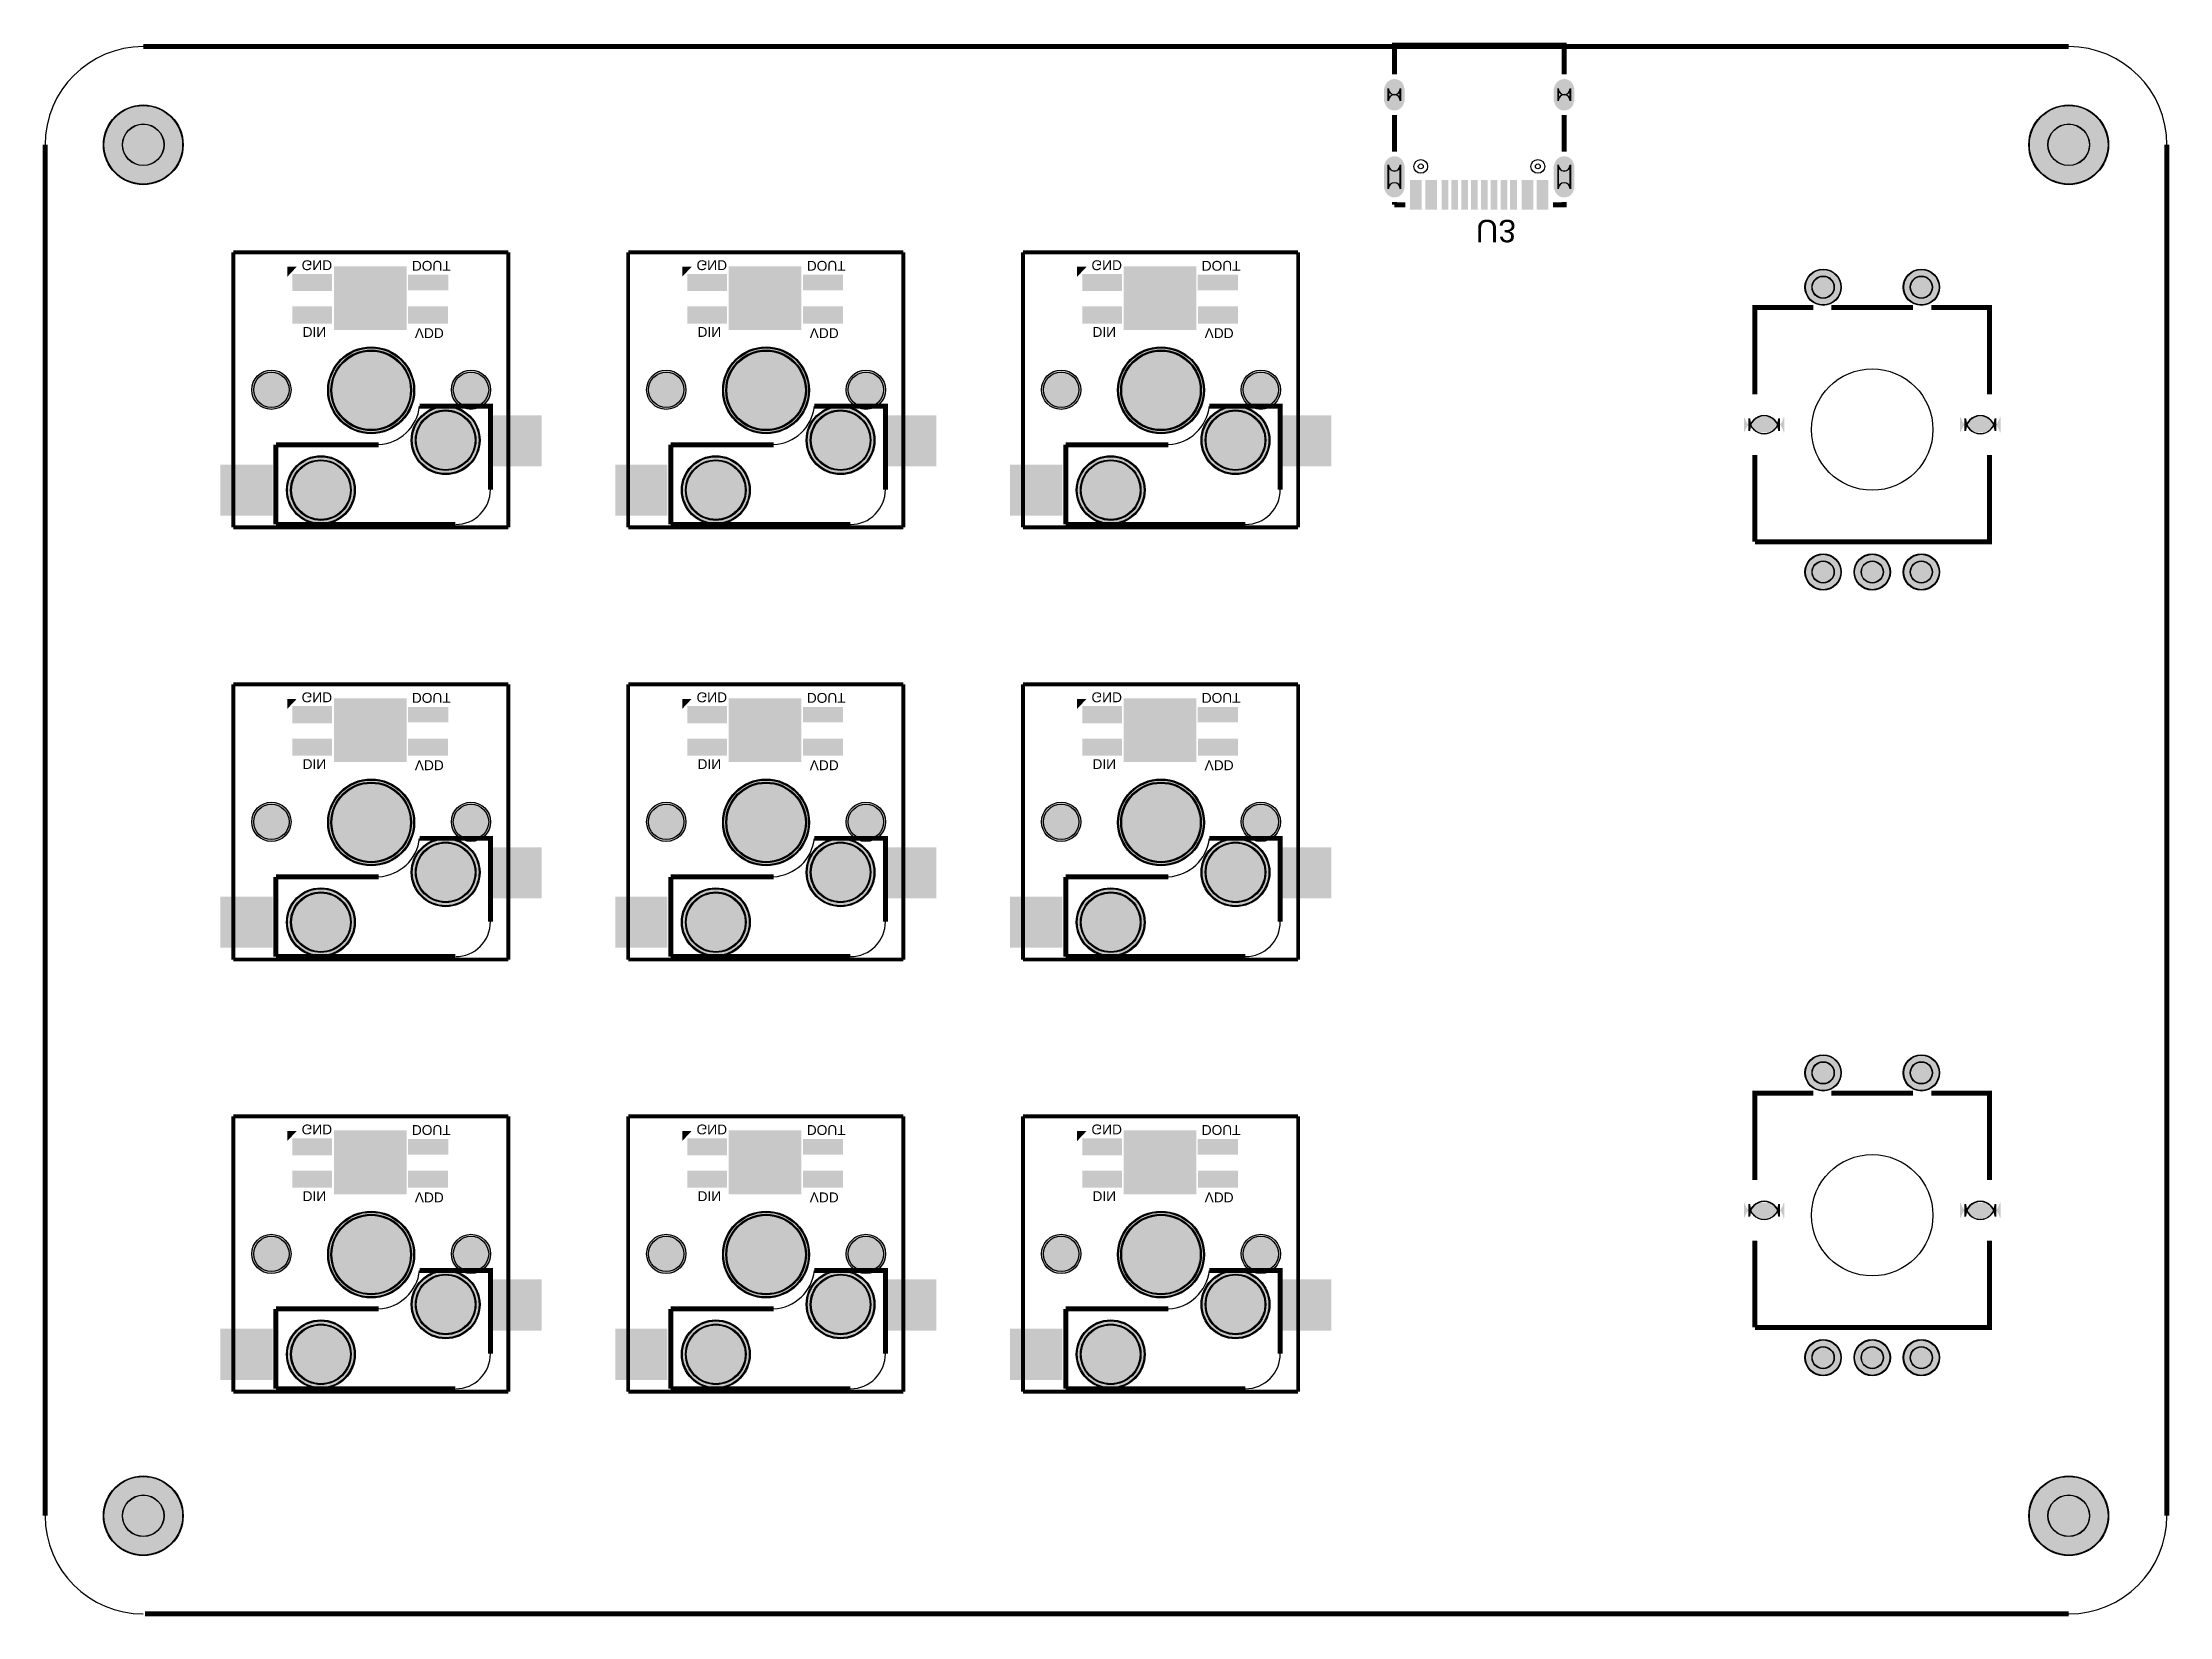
# Model space of a CAD drawing. Header units: millimetres. Extents: x 0 to 108, y -80 to 0.
import ezdxf

# ---------------------------------------------------------------- set-up
doc = ezdxf.new("R2010")
doc.units = ezdxf.units.MM
for name, color, linetype, true_color in [('BoardOutLine', 7, 'Continuous', 0xff00ff), ('BottomLayer', 7, 'Continuous', 0x0000ff), ('BottomPasteMaskLayer', 7, 'Continuous', 0x800000), ('BottomSilkLayer', 7, 'Continuous', 0x66cc33), ('BottomSolderMaskLayer', 7, 'Continuous', 0xaa00ff), ('Document', 7, 'Continuous', 0xffffff), ('Multi-Layer', 7, 'Continuous', 0xc0c0c0), ('TopSilkLayer', 7, 'Continuous', 0xffcc00), ('TopSolderMaskLayer', 7, 'Continuous', 0x800080)]:
    doc.layers.add(name, color=color, linetype=linetype, true_color=true_color)
doc.styles.get("Standard").update_dxf_attribs({"font": 'arial.ttf'})

msp = doc.modelspace()

# ---------------------------------------------------------------- texts
at = {"layer": 'BottomSilkLayer', "text_generation_flag": 2}
for s, height, p in [('U3', 1.143, (72.82, -8.82)), ('GND', 0.5, (13.06, -10.88)), ('DOUT', 0.5, (18.67, -10.91)), ('GND', 0.5, (33.16, -10.88)), ('DOUT', 0.5, (38.77, -10.91)), ('GND', 0.5, (53.26, -10.88)), ('DOUT', 0.5, (58.87, -10.91)), ('DIN', 0.5, (13.11, -14.28)), ('VDD', 0.5, (18.82, -14.34)), ('DIN', 0.5, (33.21, -14.28)), ('VDD', 0.5, (38.92, -14.34)), ('DIN', 0.5, (53.31, -14.28)), ('VDD', 0.5, (59.02, -14.34)), ('GND', 0.5, (13.06, -32.88)), ('DOUT', 0.5, (18.67, -32.91)), ('GND', 0.5, (33.16, -32.88)), ('DOUT', 0.5, (38.77, -32.91)), ('GND', 0.5, (53.26, -32.88)), ('DOUT', 0.5, (58.87, -32.91)), ('DIN', 0.5, (13.11, -36.28)), ('VDD', 0.5, (18.82, -36.34)), ('DIN', 0.5, (33.21, -36.28)), ('VDD', 0.5, (38.92, -36.34)), ('DIN', 0.5, (53.31, -36.28)), ('VDD', 0.5, (59.02, -36.34)), ('GND', 0.5, (13.06, -54.88)), ('DOUT', 0.5, (18.67, -54.91)), ('GND', 0.5, (33.16, -54.88)), ('DOUT', 0.5, (38.77, -54.91)), ('GND', 0.5, (53.26, -54.88)), ('DOUT', 0.5, (58.87, -54.91)), ('DIN', 0.5, (13.11, -58.28)), ('VDD', 0.5, (18.82, -58.34)), ('DIN', 0.5, (33.21, -58.28)), ('VDD', 0.5, (38.92, -58.34)), ('DIN', 0.5, (53.31, -58.28)), ('VDD', 0.5, (59.02, -58.34))]:
    msp.add_text(s, height=height, rotation=180, dxfattribs=at).set_placement(p)

# ---------------------------------------------------------------- hatches: boundary and pattern name
at = {"layer": 'BottomLayer'}
for points in [[(69.5, -8.27), (70.05, -8.27), (70.05, -6.82), (69.5, -6.82)], [(70.28, -8.27), (70.83, -8.27), (70.83, -6.82), (70.28, -6.82)], [(71.1, -8.27), (71.4, -8.27), (71.4, -6.82), (71.1, -6.82)], [(71.6, -8.27), (71.9, -8.27), (71.9, -6.82), (71.6, -6.82)], [(72.1, -8.27), (72.4, -8.27), (72.4, -6.82), (72.1, -6.82)], [(72.6, -8.27), (72.9, -8.27), (72.9, -6.82), (72.6, -6.82)], [(73.1, -8.27), (73.4, -8.27), (73.4, -6.82), (73.1, -6.82)], [(73.6, -8.27), (73.9, -8.27), (73.9, -6.82), (73.6, -6.82)], [(74.1, -8.27), (74.4, -8.27), (74.4, -6.82), (74.1, -6.82)], [(74.6, -8.27), (74.9, -8.27), (74.9, -6.82), (74.6, -6.82)], [(75.17, -8.27), (75.72, -8.27), (75.72, -6.82), (75.17, -6.82)], [(75.95, -8.27), (76.5, -8.27), (76.5, -6.82), (75.95, -6.82)], [(14.5, -11.6), (14.5, -12.42), (12.7, -12.42), (12.7, -11.6)], [(20.4, -11.64), (20.4, -12.39), (18.6, -12.39), (18.6, -11.64)], [(34.6, -11.6), (34.6, -12.42), (32.8, -12.42), (32.8, -11.6)], [(40.5, -11.64), (40.5, -12.39), (38.7, -12.39), (38.7, -11.64)], [(54.7, -11.6), (54.7, -12.42), (52.9, -12.42), (52.9, -11.6)], [(60.6, -11.64), (60.6, -12.39), (58.8, -12.39), (58.8, -11.64)], [(14.5, -13.25), (14.5, -14.07), (12.7, -14.07), (12.7, -13.25)], [(20.4, -13.25), (20.4, -14.07), (18.6, -14.07), (18.6, -13.25)], [(34.6, -13.25), (34.6, -14.07), (32.8, -14.07), (32.8, -13.25)], [(40.5, -13.25), (40.5, -14.07), (38.7, -14.07), (38.7, -13.25)], [(54.7, -13.25), (54.7, -14.07), (52.9, -14.07), (52.9, -13.25)], [(60.6, -13.25), (60.6, -14.07), (58.8, -14.07), (58.8, -13.25)], [(22.67, -18.82), (25.22, -18.82), (25.22, -21.32), (22.67, -21.32)], [(42.77, -18.82), (45.32, -18.82), (45.32, -21.32), (42.77, -21.32)], [(62.87, -18.82), (65.42, -18.82), (65.42, -21.32), (62.87, -21.32)], [(8.98, -21.33), (11.53, -21.33), (11.53, -23.83), (8.98, -23.83)], [(29.08, -21.33), (31.63, -21.33), (31.63, -23.83), (29.08, -23.83)], [(49.18, -21.33), (51.73, -21.33), (51.73, -23.83), (49.18, -23.83)], [(14.5, -33.6), (14.5, -34.42), (12.7, -34.42), (12.7, -33.6)], [(20.4, -33.64), (20.4, -34.39), (18.6, -34.39), (18.6, -33.64)], [(34.6, -33.6), (34.6, -34.42), (32.8, -34.42), (32.8, -33.6)], [(40.5, -33.64), (40.5, -34.39), (38.7, -34.39), (38.7, -33.64)], [(54.7, -33.6), (54.7, -34.42), (52.9, -34.42), (52.9, -33.6)], [(60.6, -33.64), (60.6, -34.39), (58.8, -34.39), (58.8, -33.64)], [(14.5, -35.25), (14.5, -36.07), (12.7, -36.07), (12.7, -35.25)], [(20.4, -35.25), (20.4, -36.07), (18.6, -36.07), (18.6, -35.25)], [(34.6, -35.25), (34.6, -36.07), (32.8, -36.07), (32.8, -35.25)], [(40.5, -35.25), (40.5, -36.07), (38.7, -36.07), (38.7, -35.25)], [(54.7, -35.25), (54.7, -36.07), (52.9, -36.07), (52.9, -35.25)], [(60.6, -35.25), (60.6, -36.07), (58.8, -36.07), (58.8, -35.25)], [(22.67, -40.82), (25.22, -40.82), (25.22, -43.32), (22.67, -43.32)], [(42.77, -40.82), (45.32, -40.82), (45.32, -43.32), (42.77, -43.32)], [(62.87, -40.82), (65.42, -40.82), (65.42, -43.32), (62.87, -43.32)], [(8.98, -43.33), (11.53, -43.33), (11.53, -45.83), (8.98, -45.83)], [(29.08, -43.33), (31.63, -43.33), (31.63, -45.83), (29.08, -45.83)], [(49.18, -43.33), (51.73, -43.33), (51.73, -45.83), (49.18, -45.83)], [(14.5, -55.6), (14.5, -56.42), (12.7, -56.42), (12.7, -55.6)], [(20.4, -55.64), (20.4, -56.39), (18.6, -56.39), (18.6, -55.64)], [(34.6, -55.6), (34.6, -56.42), (32.8, -56.42), (32.8, -55.6)], [(40.5, -55.64), (40.5, -56.39), (38.7, -56.39), (38.7, -55.64)], [(54.7, -55.6), (54.7, -56.42), (52.9, -56.42), (52.9, -55.6)], [(60.6, -55.64), (60.6, -56.39), (58.8, -56.39), (58.8, -55.64)], [(14.5, -57.25), (14.5, -58.07), (12.7, -58.07), (12.7, -57.25)], [(20.4, -57.25), (20.4, -58.07), (18.6, -58.07), (18.6, -57.25)], [(34.6, -57.25), (34.6, -58.07), (32.8, -58.07), (32.8, -57.25)], [(40.5, -57.25), (40.5, -58.07), (38.7, -58.07), (38.7, -57.25)], [(54.7, -57.25), (54.7, -58.07), (52.9, -58.07), (52.9, -57.25)], [(60.6, -57.25), (60.6, -58.07), (58.8, -58.07), (58.8, -57.25)], [(22.67, -62.82), (25.22, -62.82), (25.22, -65.32), (22.67, -65.32)], [(42.77, -62.82), (45.32, -62.82), (45.32, -65.32), (42.77, -65.32)], [(62.87, -62.82), (65.42, -62.82), (65.42, -65.32), (62.87, -65.32)], [(8.98, -65.33), (11.53, -65.33), (11.53, -67.83), (8.98, -67.83)], [(29.08, -65.33), (31.63, -65.33), (31.63, -67.83), (29.08, -67.83)], [(49.18, -65.33), (51.73, -65.33), (51.73, -67.83), (49.18, -67.83)]]:
    msp.add_hatch(color=256, dxfattribs=at).paths.add_polyline_path(points)
at = {"layer": 'BottomPasteMaskLayer'}
for points in [[(68.67, -3.25), (68.64, -3.25), (68.62, -3.25), (68.59, -3.24), (68.57, -3.24), (68.54, -3.23), (68.52, -3.23), (68.5, -3.22), (68.47, -3.21), (68.45, -3.2), (68.43, -3.19), (68.41, -3.17), (68.39, -3.16), (68.37, -3.14), (68.35, -3.13), (68.33, -3.11), (68.31, -3.09), (68.3, -3.07), (68.28, -3.05), (68.27, -3.03), (68.25, -3.01), (68.24, -2.99), (68.23, -2.97), (68.22, -2.95), (68.21, -2.92), (68.2, -2.9), (68.2, -2.88), (68.19, -2.85), (68.19, -2.83), (68.18, -2.8), (68.18, -2.78), (68.18, -2.75), (68.18, -2.15), (68.18, -2.13), (68.18, -2.1), (68.19, -2.08), (68.19, -2.05), (68.2, -2.03), (68.2, -2.01), (68.21, -1.98), (68.22, -1.96), (68.23, -1.94), (68.24, -1.91), (68.25, -1.89), (68.27, -1.87), (68.28, -1.85), (68.3, -1.83), (68.31, -1.81), (68.33, -1.79), (68.35, -1.78), (68.37, -1.76), (68.39, -1.75), (68.41, -1.73), (68.43, -1.72), (68.45, -1.71), (68.47, -1.7), (68.5, -1.69), (68.52, -1.68), (68.54, -1.67), (68.57, -1.67), (68.59, -1.66), (68.62, -1.66), (68.64, -1.65), (68.67, -1.65), (68.69, -1.65), (68.72, -1.65), (68.74, -1.66), (68.77, -1.66), (68.79, -1.67), (68.82, -1.67), (68.84, -1.68), (68.86, -1.69), (68.89, -1.7), (68.91, -1.71), (68.93, -1.72), (68.95, -1.73), (68.97, -1.75), (68.99, -1.76), (69.01, -1.78), (69.03, -1.79), (69.05, -1.81), (69.06, -1.83), (69.08, -1.85), (69.09, -1.87), (69.11, -1.89), (69.12, -1.91), (69.13, -1.94), (69.14, -1.96), (69.15, -1.98), (69.16, -2.01), (69.16, -2.03), (69.17, -2.05), (69.17, -2.08), (69.18, -2.1), (69.18, -2.13), (69.18, -2.15), (69.18, -2.75), (69.18, -2.78), (69.18, -2.8), (69.17, -2.83), (69.17, -2.85), (69.16, -2.88), (69.16, -2.9), (69.15, -2.92), (69.14, -2.95), (69.13, -2.97), (69.12, -2.99), (69.11, -3.01), (69.09, -3.03), (69.08, -3.05), (69.06, -3.07), (69.05, -3.09), (69.03, -3.11), (69.01, -3.13), (68.99, -3.14), (68.97, -3.16), (68.95, -3.17), (68.93, -3.19), (68.91, -3.2), (68.89, -3.21), (68.86, -3.22), (68.84, -3.23), (68.82, -3.23), (68.79, -3.24), (68.77, -3.24), (68.74, -3.25), (68.72, -3.25), (68.69, -3.25)], [(77.31, -3.25), (77.28, -3.25), (77.26, -3.25), (77.23, -3.24), (77.21, -3.24), (77.18, -3.23), (77.16, -3.23), (77.14, -3.22), (77.11, -3.21), (77.09, -3.2), (77.07, -3.19), (77.05, -3.17), (77.03, -3.16), (77.01, -3.14), (76.99, -3.13), (76.97, -3.11), (76.95, -3.09), (76.94, -3.07), (76.92, -3.05), (76.91, -3.03), (76.89, -3.01), (76.88, -2.99), (76.87, -2.97), (76.86, -2.95), (76.85, -2.92), (76.84, -2.9), (76.84, -2.88), (76.83, -2.85), (76.83, -2.83), (76.82, -2.8), (76.82, -2.78), (76.82, -2.75), (76.82, -2.15), (76.82, -2.13), (76.82, -2.1), (76.83, -2.08), (76.83, -2.05), (76.84, -2.03), (76.84, -2.01), (76.85, -1.98), (76.86, -1.96), (76.87, -1.94), (76.88, -1.91), (76.89, -1.89), (76.91, -1.87), (76.92, -1.85), (76.94, -1.83), (76.95, -1.81), (76.97, -1.79), (76.99, -1.78), (77.01, -1.76), (77.03, -1.75), (77.05, -1.73), (77.07, -1.72), (77.09, -1.71), (77.11, -1.7), (77.14, -1.69), (77.16, -1.68), (77.18, -1.67), (77.21, -1.67), (77.23, -1.66), (77.26, -1.66), (77.28, -1.65), (77.31, -1.65), (77.33, -1.65), (77.36, -1.65), (77.38, -1.66), (77.41, -1.66), (77.43, -1.67), (77.46, -1.67), (77.48, -1.68), (77.5, -1.69), (77.53, -1.7), (77.55, -1.71), (77.57, -1.72), (77.59, -1.73), (77.61, -1.75), (77.63, -1.76), (77.65, -1.78), (77.67, -1.79), (77.69, -1.81), (77.7, -1.83), (77.72, -1.85), (77.73, -1.87), (77.75, -1.89), (77.76, -1.91), (77.77, -1.94), (77.78, -1.96), (77.79, -1.98), (77.8, -2.01), (77.8, -2.03), (77.81, -2.05), (77.81, -2.08), (77.82, -2.1), (77.82, -2.13), (77.82, -2.15), (77.82, -2.75), (77.82, -2.78), (77.82, -2.8), (77.81, -2.83), (77.81, -2.85), (77.8, -2.88), (77.8, -2.9), (77.79, -2.92), (77.78, -2.95), (77.77, -2.97), (77.76, -2.99), (77.75, -3.01), (77.73, -3.03), (77.72, -3.05), (77.7, -3.07), (77.69, -3.09), (77.67, -3.11), (77.65, -3.13), (77.63, -3.14), (77.61, -3.16), (77.59, -3.17), (77.57, -3.19), (77.55, -3.2), (77.53, -3.21), (77.5, -3.22), (77.48, -3.23), (77.46, -3.23), (77.43, -3.24), (77.41, -3.24), (77.38, -3.25), (77.36, -3.25), (77.33, -3.25)], [(68.72, -7.68), (68.69, -7.68), (68.67, -7.68), (68.64, -7.68), (68.62, -7.68), (68.59, -7.68), (68.57, -7.67), (68.54, -7.66), (68.52, -7.66), (68.5, -7.65), (68.47, -7.64), (68.45, -7.63), (68.43, -7.62), (68.41, -7.6), (68.39, -7.59), (68.37, -7.57), (68.35, -7.56), (68.33, -7.54), (68.31, -7.52), (68.3, -7.5), (68.28, -7.48), (68.27, -7.46), (68.25, -7.44), (68.24, -7.42), (68.23, -7.4), (68.22, -7.38), (68.21, -7.35), (68.2, -7.33), (68.2, -7.31), (68.19, -7.28), (68.19, -7.26), (68.18, -7.23), (68.18, -7.21), (68.18, -7.18), (68.18, -6.08), (68.18, -6.06), (68.18, -6.03), (68.19, -6.01), (68.19, -5.98), (68.2, -5.96), (68.2, -5.94), (68.21, -5.91), (68.22, -5.89), (68.23, -5.87), (68.24, -5.84), (68.25, -5.82), (68.27, -5.8), (68.28, -5.78), (68.3, -5.76), (68.31, -5.74), (68.33, -5.72), (68.35, -5.71), (68.37, -5.69), (68.39, -5.68), (68.41, -5.66), (68.43, -5.65), (68.45, -5.64), (68.47, -5.63), (68.5, -5.62), (68.52, -5.61), (68.54, -5.6), (68.57, -5.6), (68.59, -5.59), (68.62, -5.59), (68.64, -5.58), (68.67, -5.58), (68.69, -5.58), (68.72, -5.58), (68.74, -5.59), (68.77, -5.59), (68.79, -5.6), (68.82, -5.6), (68.84, -5.61), (68.86, -5.62), (68.89, -5.63), (68.91, -5.64), (68.93, -5.65), (68.95, -5.66), (68.97, -5.68), (68.99, -5.69), (69.01, -5.71), (69.03, -5.72), (69.05, -5.74), (69.06, -5.76), (69.08, -5.78), (69.09, -5.8), (69.11, -5.82), (69.12, -5.84), (69.13, -5.87), (69.14, -5.89), (69.15, -5.91), (69.16, -5.94), (69.16, -5.96), (69.17, -5.98), (69.17, -6.01), (69.18, -6.03), (69.18, -6.06), (69.18, -6.08), (69.18, -7.18), (69.18, -7.21), (69.18, -7.23), (69.17, -7.26), (69.17, -7.28), (69.16, -7.31), (69.16, -7.33), (69.15, -7.35), (69.14, -7.38), (69.13, -7.4), (69.12, -7.42), (69.11, -7.44), (69.09, -7.46), (69.08, -7.48), (69.06, -7.5), (69.05, -7.52), (69.03, -7.54), (69.01, -7.56), (68.99, -7.57), (68.97, -7.59), (68.95, -7.6), (68.93, -7.62), (68.91, -7.63), (68.89, -7.64), (68.86, -7.65), (68.84, -7.66), (68.82, -7.66), (68.79, -7.67), (68.77, -7.68), (68.74, -7.68)], [(77.36, -7.68), (77.33, -7.68), (77.31, -7.68), (77.28, -7.68), (77.26, -7.68), (77.23, -7.68), (77.21, -7.67), (77.18, -7.66), (77.16, -7.66), (77.14, -7.65), (77.11, -7.64), (77.09, -7.63), (77.07, -7.62), (77.05, -7.6), (77.03, -7.59), (77.01, -7.57), (76.99, -7.56), (76.97, -7.54), (76.95, -7.52), (76.94, -7.5), (76.92, -7.48), (76.91, -7.46), (76.89, -7.44), (76.88, -7.42), (76.87, -7.4), (76.86, -7.38), (76.85, -7.35), (76.84, -7.33), (76.84, -7.31), (76.83, -7.28), (76.83, -7.26), (76.82, -7.23), (76.82, -7.21), (76.82, -7.18), (76.82, -6.08), (76.82, -6.06), (76.82, -6.03), (76.83, -6.01), (76.83, -5.98), (76.84, -5.96), (76.84, -5.94), (76.85, -5.91), (76.86, -5.89), (76.87, -5.87), (76.88, -5.84), (76.89, -5.82), (76.91, -5.8), (76.92, -5.78), (76.94, -5.76), (76.95, -5.74), (76.97, -5.72), (76.99, -5.71), (77.01, -5.69), (77.03, -5.68), (77.05, -5.66), (77.07, -5.65), (77.09, -5.64), (77.11, -5.63), (77.14, -5.62), (77.16, -5.61), (77.18, -5.6), (77.21, -5.6), (77.23, -5.59), (77.26, -5.59), (77.28, -5.58), (77.31, -5.58), (77.33, -5.58), (77.36, -5.58), (77.38, -5.59), (77.41, -5.59), (77.43, -5.6), (77.46, -5.6), (77.48, -5.61), (77.5, -5.62), (77.53, -5.63), (77.55, -5.64), (77.57, -5.65), (77.59, -5.66), (77.61, -5.68), (77.63, -5.69), (77.65, -5.71), (77.67, -5.72), (77.69, -5.74), (77.7, -5.76), (77.72, -5.78), (77.73, -5.8), (77.75, -5.82), (77.76, -5.84), (77.77, -5.87), (77.78, -5.89), (77.79, -5.91), (77.8, -5.94), (77.8, -5.96), (77.81, -5.98), (77.81, -6.01), (77.82, -6.03), (77.82, -6.06), (77.82, -6.08), (77.82, -7.18), (77.82, -7.21), (77.82, -7.23), (77.81, -7.26), (77.81, -7.28), (77.8, -7.31), (77.8, -7.33), (77.79, -7.35), (77.78, -7.38), (77.77, -7.4), (77.76, -7.42), (77.75, -7.44), (77.73, -7.46), (77.72, -7.48), (77.7, -7.5), (77.69, -7.52), (77.67, -7.54), (77.65, -7.56), (77.63, -7.57), (77.61, -7.59), (77.59, -7.6), (77.57, -7.62), (77.55, -7.63), (77.53, -7.64), (77.5, -7.65), (77.48, -7.66), (77.46, -7.66), (77.43, -7.67), (77.41, -7.68), (77.38, -7.68)], [(70.05, -6.82), (70.05, -8.27), (69.5, -8.27), (69.5, -6.82)], [(70.83, -6.82), (70.83, -8.27), (70.28, -8.27), (70.28, -6.82)], [(71.4, -6.82), (71.4, -8.27), (71.1, -8.27), (71.1, -6.82)], [(71.6, -8.27), (71.6, -6.82), (71.9, -6.82), (71.9, -8.27)], [(72.4, -6.82), (72.4, -8.27), (72.1, -8.27), (72.1, -6.82)], [(72.6, -8.27), (72.6, -6.82), (72.9, -6.82), (72.9, -8.27)], [(73.1, -8.27), (73.1, -6.82), (73.4, -6.82), (73.4, -8.27)], [(73.6, -8.27), (73.6, -6.82), (73.9, -6.82), (73.9, -8.27)], [(74.1, -8.27), (74.1, -6.82), (74.4, -6.82), (74.4, -8.27)], [(74.9, -6.82), (74.9, -8.27), (74.6, -8.27), (74.6, -6.82)], [(75.72, -6.82), (75.72, -8.27), (75.17, -8.27), (75.17, -6.82)], [(75.95, -8.27), (75.95, -6.82), (76.5, -6.82), (76.5, -8.27)], [(14.5, -11.6), (14.5, -12.42), (12.7, -12.42), (12.7, -11.6)], [(20.4, -11.64), (20.4, -12.39), (18.6, -12.39), (18.6, -11.64)], [(34.6, -11.6), (34.6, -12.42), (32.8, -12.42), (32.8, -11.6)], [(40.5, -11.64), (40.5, -12.39), (38.7, -12.39), (38.7, -11.64)], [(54.7, -11.6), (54.7, -12.42), (52.9, -12.42), (52.9, -11.6)], [(60.6, -11.64), (60.6, -12.39), (58.8, -12.39), (58.8, -11.64)], [(14.5, -13.25), (14.5, -14.07), (12.7, -14.07), (12.7, -13.25)], [(20.4, -13.25), (20.4, -14.07), (18.6, -14.07), (18.6, -13.25)], [(34.6, -13.25), (34.6, -14.07), (32.8, -14.07), (32.8, -13.25)], [(40.5, -13.25), (40.5, -14.07), (38.7, -14.07), (38.7, -13.25)], [(54.7, -13.25), (54.7, -14.07), (52.9, -14.07), (52.9, -13.25)], [(60.6, -13.25), (60.6, -14.07), (58.8, -14.07), (58.8, -13.25)], [(22.67, -18.82), (25.22, -18.82), (25.22, -21.32), (22.67, -21.32)], [(42.77, -18.82), (45.32, -18.82), (45.32, -21.32), (42.77, -21.32)], [(62.87, -18.82), (65.42, -18.82), (65.42, -21.32), (62.87, -21.32)], [(8.98, -21.33), (11.53, -21.33), (11.53, -23.83), (8.98, -23.83)], [(29.08, -21.33), (31.63, -21.33), (31.63, -23.83), (29.08, -23.83)], [(49.18, -21.33), (51.73, -21.33), (51.73, -23.83), (49.18, -23.83)], [(14.5, -33.6), (14.5, -34.42), (12.7, -34.42), (12.7, -33.6)], [(20.4, -33.64), (20.4, -34.39), (18.6, -34.39), (18.6, -33.64)], [(34.6, -33.6), (34.6, -34.42), (32.8, -34.42), (32.8, -33.6)], [(40.5, -33.64), (40.5, -34.39), (38.7, -34.39), (38.7, -33.64)], [(54.7, -33.6), (54.7, -34.42), (52.9, -34.42), (52.9, -33.6)], [(60.6, -33.64), (60.6, -34.39), (58.8, -34.39), (58.8, -33.64)], [(14.5, -35.25), (14.5, -36.07), (12.7, -36.07), (12.7, -35.25)], [(20.4, -35.25), (20.4, -36.07), (18.6, -36.07), (18.6, -35.25)], [(34.6, -35.25), (34.6, -36.07), (32.8, -36.07), (32.8, -35.25)], [(40.5, -35.25), (40.5, -36.07), (38.7, -36.07), (38.7, -35.25)], [(54.7, -35.25), (54.7, -36.07), (52.9, -36.07), (52.9, -35.25)], [(60.6, -35.25), (60.6, -36.07), (58.8, -36.07), (58.8, -35.25)], [(22.67, -40.82), (25.22, -40.82), (25.22, -43.32), (22.67, -43.32)], [(42.77, -40.82), (45.32, -40.82), (45.32, -43.32), (42.77, -43.32)], [(62.87, -40.82), (65.42, -40.82), (65.42, -43.32), (62.87, -43.32)], [(8.98, -43.33), (11.53, -43.33), (11.53, -45.83), (8.98, -45.83)], [(29.08, -43.33), (31.63, -43.33), (31.63, -45.83), (29.08, -45.83)], [(49.18, -43.33), (51.73, -43.33), (51.73, -45.83), (49.18, -45.83)], [(14.5, -55.6), (14.5, -56.42), (12.7, -56.42), (12.7, -55.6)], [(20.4, -55.64), (20.4, -56.39), (18.6, -56.39), (18.6, -55.64)], [(34.6, -55.6), (34.6, -56.42), (32.8, -56.42), (32.8, -55.6)], [(40.5, -55.64), (40.5, -56.39), (38.7, -56.39), (38.7, -55.64)], [(54.7, -55.6), (54.7, -56.42), (52.9, -56.42), (52.9, -55.6)], [(60.6, -55.64), (60.6, -56.39), (58.8, -56.39), (58.8, -55.64)], [(14.5, -57.25), (14.5, -58.07), (12.7, -58.07), (12.7, -57.25)], [(20.4, -57.25), (20.4, -58.07), (18.6, -58.07), (18.6, -57.25)], [(34.6, -57.25), (34.6, -58.07), (32.8, -58.07), (32.8, -57.25)], [(40.5, -57.25), (40.5, -58.07), (38.7, -58.07), (38.7, -57.25)], [(54.7, -57.25), (54.7, -58.07), (52.9, -58.07), (52.9, -57.25)], [(60.6, -57.25), (60.6, -58.07), (58.8, -58.07), (58.8, -57.25)], [(22.67, -62.82), (25.22, -62.82), (25.22, -65.32), (22.67, -65.32)], [(42.77, -62.82), (45.32, -62.82), (45.32, -65.32), (42.77, -65.32)], [(62.87, -62.82), (65.42, -62.82), (65.42, -65.32), (62.87, -65.32)], [(8.98, -65.33), (11.53, -65.33), (11.53, -67.83), (8.98, -67.83)], [(29.08, -65.33), (31.63, -65.33), (31.63, -67.83), (29.08, -67.83)], [(49.18, -65.33), (51.73, -65.33), (51.73, -67.83), (49.18, -67.83)]]:
    msp.add_hatch(color=256, dxfattribs=at).paths.add_polyline_path(points)
at = {"layer": 'BottomSilkLayer'}
for points in [[(12.33, -11.72), (12.33, -11.21), (12.81, -11.21)], [(32.43, -11.72), (32.43, -11.21), (32.91, -11.21)], [(52.53, -11.72), (52.53, -11.21), (53.01, -11.21)], [(12.33, -33.72), (12.33, -33.21), (12.81, -33.21)], [(32.43, -33.72), (32.43, -33.21), (32.91, -33.21)], [(52.53, -33.72), (52.53, -33.21), (53.01, -33.21)], [(12.33, -55.72), (12.33, -55.21), (12.81, -55.21)], [(32.43, -55.72), (32.43, -55.21), (32.91, -55.21)], [(52.53, -55.72), (52.53, -55.21), (53.01, -55.21)]]:
    msp.add_hatch(color=256, dxfattribs=at).paths.add_polyline_path(points)
at = {"layer": 'BottomSolderMaskLayer'}
for points in [[(69.2, -2.76, -0.785398), (68.15, -2.76), (68.15, -2.14, -0.785398), (69.2, -2.14)], [(77.84, -2.76, -0.785398), (76.79, -2.76), (76.79, -2.14, -0.785398), (77.84, -2.14)], [(2.97, -5, 1), (7.03, -5, 1)], [(100.97, -5, 1), (105.03, -5, 1)], [(69.2, -7.2, -0.785398), (68.15, -7.2), (68.15, -6.07, -0.785398), (69.2, -6.07)], [(77.84, -7.2, -0.785398), (76.79, -7.2), (76.79, -6.07, -0.785398), (77.84, -6.07)], [(69.47, -8.3), (70.07, -8.3), (70.07, -6.8), (69.47, -6.8)], [(70.25, -8.3), (70.85, -8.3), (70.85, -6.8), (70.25, -6.8)], [(71.08, -8.3), (71.43, -8.3), (71.43, -6.8), (71.08, -6.8)], [(71.57, -8.3), (71.92, -8.3), (71.92, -6.8), (71.57, -6.8)], [(72.08, -8.3), (72.43, -8.3), (72.43, -6.8), (72.08, -6.8)], [(72.57, -8.3), (72.92, -8.3), (72.92, -6.8), (72.57, -6.8)], [(73.08, -8.3), (73.43, -8.3), (73.43, -6.8), (73.08, -6.8)], [(73.57, -8.3), (73.92, -8.3), (73.92, -6.8), (73.57, -6.8)], [(74.08, -8.3), (74.43, -8.3), (74.43, -6.8), (74.08, -6.8)], [(74.57, -8.3), (74.92, -8.3), (74.92, -6.8), (74.57, -6.8)], [(75.15, -8.3), (75.75, -8.3), (75.75, -6.8), (75.15, -6.8)], [(75.92, -8.3), (76.52, -8.3), (76.52, -6.8), (75.92, -6.8)], [(14.61, -11.58), (14.61, -12.45), (12.59, -12.45), (12.59, -11.58)], [(20.52, -11.62), (20.52, -12.41), (18.47, -12.41), (18.47, -11.62)], [(34.71, -11.58), (34.71, -12.45), (32.69, -12.45), (32.69, -11.58)], [(40.62, -11.62), (40.62, -12.41), (38.57, -12.41), (38.57, -11.62)], [(54.81, -11.58), (54.81, -12.45), (52.79, -12.45), (52.79, -11.58)], [(60.72, -11.62), (60.72, -12.41), (58.67, -12.41), (58.67, -11.62)], [(89.57, -12.25, 1), (91.43, -12.25, 1)], [(94.57, -12.25, 1), (96.43, -12.25, 1)], [(14.61, -13.23), (14.61, -14.1), (12.59, -14.1), (12.59, -13.23)], [(20.51, -13.23), (20.51, -14.1), (18.48, -14.1), (18.48, -13.23)], [(34.71, -13.23), (34.71, -14.1), (32.69, -14.1), (32.69, -13.23)], [(40.61, -13.23), (40.61, -14.1), (38.58, -14.1), (38.58, -13.23)], [(54.81, -13.23), (54.81, -14.1), (52.79, -14.1), (52.79, -13.23)], [(60.71, -13.23), (60.71, -14.1), (58.68, -14.1), (58.68, -13.23)], [(14.39, -17.5, 1), (18.81, -17.5, 1)], [(34.49, -17.5, 1), (38.91, -17.5, 1)], [(54.59, -17.5, 1), (59.01, -17.5, 1)], [(10.52, -17.47, 1), (12.52, -17.47, 1)], [(20.68, -17.47, 1), (22.68, -17.47, 1)], [(30.62, -17.47, 1), (32.62, -17.47, 1)], [(40.78, -17.47, 1), (42.78, -17.47, 1)], [(50.72, -17.47, 1), (52.72, -17.47, 1)], [(60.88, -17.47, 1), (62.88, -17.47, 1)], [(18.63, -20.04, 1), (22.14, -20.04, 1)], [(38.73, -20.04, 1), (42.24, -20.04, 1)], [(58.83, -20.04, 1), (62.34, -20.04, 1)], [(22.62, -18.77), (25.27, -18.77), (25.27, -21.37), (22.62, -21.37)], [(42.72, -18.77), (45.37, -18.77), (45.37, -21.37), (42.72, -21.37)], [(62.82, -18.77), (65.47, -18.77), (65.47, -21.37), (62.82, -21.37)], [(88.53, -18.84, -0.785398), (86.47, -18.84), (86.47, -19.66, -0.785398), (88.53, -19.66)], [(99.53, -18.84, -0.785398), (97.47, -18.84), (97.47, -19.66, -0.785398), (99.53, -19.66)], [(8.92, -21.28), (11.58, -21.28), (11.58, -23.88), (8.92, -23.88)], [(12.28, -22.58, 1), (15.79, -22.58, 1)], [(29.02, -21.28), (31.68, -21.28), (31.68, -23.88), (29.02, -23.88)], [(32.38, -22.58, 1), (35.89, -22.58, 1)], [(49.12, -21.28), (51.78, -21.28), (51.78, -23.88), (49.12, -23.88)], [(52.48, -22.58, 1), (55.99, -22.58, 1)], [(89.57, -26.75, 1), (91.43, -26.75, 1)], [(92.07, -26.75, 1), (93.93, -26.75, 1)], [(94.57, -26.75, 1), (96.43, -26.75, 1)], [(14.61, -33.58), (14.61, -34.45), (12.59, -34.45), (12.59, -33.58)], [(20.52, -33.62), (20.52, -34.41), (18.47, -34.41), (18.47, -33.62)], [(34.71, -33.58), (34.71, -34.45), (32.69, -34.45), (32.69, -33.58)], [(40.62, -33.62), (40.62, -34.41), (38.57, -34.41), (38.57, -33.62)], [(54.81, -33.58), (54.81, -34.45), (52.79, -34.45), (52.79, -33.58)], [(60.72, -33.62), (60.72, -34.41), (58.67, -34.41), (58.67, -33.62)], [(14.61, -35.23), (14.61, -36.1), (12.59, -36.1), (12.59, -35.23)], [(20.51, -35.23), (20.51, -36.1), (18.48, -36.1), (18.48, -35.23)], [(34.71, -35.23), (34.71, -36.1), (32.69, -36.1), (32.69, -35.23)], [(40.61, -35.23), (40.61, -36.1), (38.58, -36.1), (38.58, -35.23)], [(54.81, -35.23), (54.81, -36.1), (52.79, -36.1), (52.79, -35.23)], [(60.71, -35.23), (60.71, -36.1), (58.68, -36.1), (58.68, -35.23)], [(14.39, -39.5, 1), (18.81, -39.5, 1)], [(34.49, -39.5, 1), (38.91, -39.5, 1)], [(54.59, -39.5, 1), (59.01, -39.5, 1)], [(10.52, -39.47, 1), (12.52, -39.47, 1)], [(20.68, -39.47, 1), (22.68, -39.47, 1)], [(30.62, -39.47, 1), (32.62, -39.47, 1)], [(40.78, -39.47, 1), (42.78, -39.47, 1)], [(50.72, -39.47, 1), (52.72, -39.47, 1)], [(60.88, -39.47, 1), (62.88, -39.47, 1)], [(18.63, -42.04, 1), (22.14, -42.04, 1)], [(22.62, -40.77), (25.27, -40.77), (25.27, -43.37), (22.62, -43.37)], [(38.73, -42.04, 1), (42.24, -42.04, 1)], [(42.72, -40.77), (45.37, -40.77), (45.37, -43.37), (42.72, -43.37)], [(58.83, -42.04, 1), (62.34, -42.04, 1)], [(62.82, -40.77), (65.47, -40.77), (65.47, -43.37), (62.82, -43.37)], [(8.92, -43.28), (11.58, -43.28), (11.58, -45.88), (8.92, -45.88)], [(12.28, -44.58, 1), (15.79, -44.58, 1)], [(29.02, -43.28), (31.68, -43.28), (31.68, -45.88), (29.02, -45.88)], [(32.38, -44.58, 1), (35.89, -44.58, 1)], [(49.12, -43.28), (51.78, -43.28), (51.78, -45.88), (49.12, -45.88)], [(52.48, -44.58, 1), (55.99, -44.58, 1)], [(89.57, -52.25, 1), (91.43, -52.25, 1)], [(94.57, -52.25, 1), (96.43, -52.25, 1)], [(14.61, -55.58), (14.61, -56.45), (12.59, -56.45), (12.59, -55.58)], [(20.52, -55.62), (20.52, -56.41), (18.47, -56.41), (18.47, -55.62)], [(34.71, -55.58), (34.71, -56.45), (32.69, -56.45), (32.69, -55.58)], [(40.62, -55.62), (40.62, -56.41), (38.57, -56.41), (38.57, -55.62)], [(54.81, -55.58), (54.81, -56.45), (52.79, -56.45), (52.79, -55.58)], [(60.72, -55.62), (60.72, -56.41), (58.67, -56.41), (58.67, -55.62)], [(14.61, -57.23), (14.61, -58.1), (12.59, -58.1), (12.59, -57.23)], [(20.51, -57.23), (20.51, -58.1), (18.48, -58.1), (18.48, -57.23)], [(34.71, -57.23), (34.71, -58.1), (32.69, -58.1), (32.69, -57.23)], [(40.61, -57.23), (40.61, -58.1), (38.58, -58.1), (38.58, -57.23)], [(54.81, -57.23), (54.81, -58.1), (52.79, -58.1), (52.79, -57.23)], [(60.71, -57.23), (60.71, -58.1), (58.68, -58.1), (58.68, -57.23)], [(14.39, -61.5, 1), (18.81, -61.5, 1)], [(34.49, -61.5, 1), (38.91, -61.5, 1)], [(54.59, -61.5, 1), (59.01, -61.5, 1)], [(88.53, -58.84, -0.785398), (86.47, -58.84), (86.47, -59.66, -0.785398), (88.53, -59.66)], [(99.53, -58.84, -0.785398), (97.47, -58.84), (97.47, -59.66, -0.785398), (99.53, -59.66)], [(10.52, -61.47, 1), (12.52, -61.47, 1)], [(20.68, -61.47, 1), (22.68, -61.47, 1)], [(30.62, -61.47, 1), (32.62, -61.47, 1)], [(40.78, -61.47, 1), (42.78, -61.47, 1)], [(50.72, -61.47, 1), (52.72, -61.47, 1)], [(60.88, -61.47, 1), (62.88, -61.47, 1)], [(18.63, -64.04, 1), (22.14, -64.04, 1)], [(22.62, -62.77), (25.27, -62.77), (25.27, -65.37), (22.62, -65.37)], [(38.73, -64.04, 1), (42.24, -64.04, 1)], [(42.72, -62.77), (45.37, -62.77), (45.37, -65.37), (42.72, -65.37)], [(58.83, -64.04, 1), (62.34, -64.04, 1)], [(62.82, -62.77), (65.47, -62.77), (65.47, -65.37), (62.82, -65.37)], [(12.28, -66.58, 1), (15.79, -66.58, 1)], [(32.38, -66.58, 1), (35.89, -66.58, 1)], [(52.48, -66.58, 1), (55.99, -66.58, 1)], [(8.92, -65.28), (11.58, -65.28), (11.58, -67.88), (8.92, -67.88)], [(29.02, -65.28), (31.68, -65.28), (31.68, -67.88), (29.02, -67.88)], [(49.12, -65.28), (51.78, -65.28), (51.78, -67.88), (49.12, -67.88)], [(89.57, -66.75, 1), (91.43, -66.75, 1)], [(92.07, -66.75, 1), (93.93, -66.75, 1)], [(94.57, -66.75, 1), (96.43, -66.75, 1)], [(2.97, -74.8, 1), (7.03, -74.8, 1)], [(100.97, -74.8, 1), (105.03, -74.8, 1)]]:
    msp.add_hatch(color=256, dxfattribs=at).paths.add_polyline_path(points)
at = {"layer": 'Multi-Layer'}
for points in [[(69.18, -2.75, -0.785398), (68.18, -2.75), (68.18, -2.15, -0.785398), (69.18, -2.15)], [(77.82, -2.75, -0.785398), (76.82, -2.75), (76.82, -2.15, -0.785398), (77.82, -2.15)], [(69.18, -7.18, -0.785398), (68.18, -7.18), (68.18, -6.08, -0.785398), (69.18, -6.08)], [(77.82, -7.18, -0.785398), (76.82, -7.18), (76.82, -6.08, -0.785398), (77.82, -6.08)], [(14.7, -11.18), (14.7, -14.43), (18.4, -14.43), (18.4, -11.18)], [(34.8, -11.18), (34.8, -14.43), (38.5, -14.43), (38.5, -11.18)], [(54.9, -11.18), (54.9, -14.43), (58.6, -14.43), (58.6, -11.18)], [(89.6, -12.25, 1), (91.4, -12.25, 1)], [(94.6, -12.25, 1), (96.4, -12.25, 1)], [(14.44, -17.5, 1), (18.76, -17.5, 1)], [(34.54, -17.5, 1), (38.86, -17.5, 1)], [(54.64, -17.5, 1), (58.96, -17.5, 1)], [(10.52, -17.47, 1), (12.52, -17.47, 1)], [(20.68, -17.47, 1), (22.68, -17.47, 1)], [(30.62, -17.47, 1), (32.62, -17.47, 1)], [(40.78, -17.47, 1), (42.78, -17.47, 1)], [(50.72, -17.47, 1), (52.72, -17.47, 1)], [(60.88, -17.47, 1), (62.88, -17.47, 1)], [(18.69, -20.04, 1), (22.09, -20.04, 1)], [(38.79, -20.04, 1), (42.19, -20.04, 1)], [(58.89, -20.04, 1), (62.29, -20.04, 1)], [(88.5, -18.85, -0.785398), (86.5, -18.85), (86.5, -19.65, -0.785398), (88.5, -19.65)], [(99.5, -18.85, -0.785398), (97.5, -18.85), (97.5, -19.65, -0.785398), (99.5, -19.65)], [(12.34, -22.58, 1), (15.74, -22.58, 1)], [(32.44, -22.58, 1), (35.84, -22.58, 1)], [(52.54, -22.58, 1), (55.94, -22.58, 1)], [(89.6, -26.75, 1), (91.4, -26.75, 1)], [(92.1, -26.75, 1), (93.9, -26.75, 1)], [(94.6, -26.75, 1), (96.4, -26.75, 1)], [(14.7, -33.18), (14.7, -36.43), (18.4, -36.43), (18.4, -33.18)], [(34.8, -33.18), (34.8, -36.43), (38.5, -36.43), (38.5, -33.18)], [(54.9, -33.18), (54.9, -36.43), (58.6, -36.43), (58.6, -33.18)], [(14.44, -39.5, 1), (18.76, -39.5, 1)], [(34.54, -39.5, 1), (38.86, -39.5, 1)], [(54.64, -39.5, 1), (58.96, -39.5, 1)], [(10.52, -39.47, 1), (12.52, -39.47, 1)], [(20.68, -39.47, 1), (22.68, -39.47, 1)], [(30.62, -39.47, 1), (32.62, -39.47, 1)], [(40.78, -39.47, 1), (42.78, -39.47, 1)], [(50.72, -39.47, 1), (52.72, -39.47, 1)], [(60.88, -39.47, 1), (62.88, -39.47, 1)], [(18.69, -42.04, 1), (22.09, -42.04, 1)], [(38.79, -42.04, 1), (42.19, -42.04, 1)], [(58.89, -42.04, 1), (62.29, -42.04, 1)], [(12.34, -44.58, 1), (15.74, -44.58, 1)], [(32.44, -44.58, 1), (35.84, -44.58, 1)], [(52.54, -44.58, 1), (55.94, -44.58, 1)], [(89.6, -52.25, 1), (91.4, -52.25, 1)], [(94.6, -52.25, 1), (96.4, -52.25, 1)], [(14.7, -55.18), (14.7, -58.43), (18.4, -58.43), (18.4, -55.18)], [(34.8, -55.18), (34.8, -58.43), (38.5, -58.43), (38.5, -55.18)], [(54.9, -55.18), (54.9, -58.43), (58.6, -58.43), (58.6, -55.18)], [(14.44, -61.5, 1), (18.76, -61.5, 1)], [(34.54, -61.5, 1), (38.86, -61.5, 1)], [(54.64, -61.5, 1), (58.96, -61.5, 1)], [(88.5, -58.85, -0.785398), (86.5, -58.85), (86.5, -59.65, -0.785398), (88.5, -59.65)], [(99.5, -58.85, -0.785398), (97.5, -58.85), (97.5, -59.65, -0.785398), (99.5, -59.65)], [(10.52, -61.47, 1), (12.52, -61.47, 1)], [(20.68, -61.47, 1), (22.68, -61.47, 1)], [(30.62, -61.47, 1), (32.62, -61.47, 1)], [(40.78, -61.47, 1), (42.78, -61.47, 1)], [(50.72, -61.47, 1), (52.72, -61.47, 1)], [(60.88, -61.47, 1), (62.88, -61.47, 1)], [(18.69, -64.04, 1), (22.09, -64.04, 1)], [(38.79, -64.04, 1), (42.19, -64.04, 1)], [(58.89, -64.04, 1), (62.29, -64.04, 1)], [(12.34, -66.58, 1), (15.74, -66.58, 1)], [(32.44, -66.58, 1), (35.84, -66.58, 1)], [(52.54, -66.58, 1), (55.94, -66.58, 1)], [(89.6, -66.75, 1), (91.4, -66.75, 1)], [(92.1, -66.75, 1), (93.9, -66.75, 1)], [(94.6, -66.75, 1), (96.4, -66.75, 1)]]:
    msp.add_hatch(color=256, dxfattribs=at).paths.add_polyline_path(points)
at = {"layer": 'TopSolderMaskLayer'}
for points in [[(69.2, -2.76, -0.785398), (68.15, -2.76), (68.15, -2.14, -0.785398), (69.2, -2.14)], [(77.84, -2.76, -0.785398), (76.79, -2.76), (76.79, -2.14, -0.785398), (77.84, -2.14)], [(2.97, -5, 1), (7.03, -5, 1)], [(100.97, -5, 1), (105.03, -5, 1)], [(69.2, -7.2, -0.785398), (68.15, -7.2), (68.15, -6.07, -0.785398), (69.2, -6.07)], [(77.84, -7.2, -0.785398), (76.79, -7.2), (76.79, -6.07, -0.785398), (77.84, -6.07)], [(89.57, -12.25, 1), (91.43, -12.25, 1)], [(94.57, -12.25, 1), (96.43, -12.25, 1)], [(14.39, -17.5, 1), (18.81, -17.5, 1)], [(34.49, -17.5, 1), (38.91, -17.5, 1)], [(54.59, -17.5, 1), (59.01, -17.5, 1)], [(10.52, -17.47, 1), (12.52, -17.47, 1)], [(20.68, -17.47, 1), (22.68, -17.47, 1)], [(30.62, -17.47, 1), (32.62, -17.47, 1)], [(40.78, -17.47, 1), (42.78, -17.47, 1)], [(50.72, -17.47, 1), (52.72, -17.47, 1)], [(60.88, -17.47, 1), (62.88, -17.47, 1)], [(18.63, -20.04, 1), (22.14, -20.04, 1)], [(38.73, -20.04, 1), (42.24, -20.04, 1)], [(58.83, -20.04, 1), (62.34, -20.04, 1)], [(88.53, -18.84, -0.785398), (86.47, -18.84), (86.47, -19.66, -0.785398), (88.53, -19.66)], [(99.53, -18.84, -0.785398), (97.47, -18.84), (97.47, -19.66, -0.785398), (99.53, -19.66)], [(12.28, -22.58, 1), (15.79, -22.58, 1)], [(32.38, -22.58, 1), (35.89, -22.58, 1)], [(52.48, -22.58, 1), (55.99, -22.58, 1)], [(89.57, -26.75, 1), (91.43, -26.75, 1)], [(92.07, -26.75, 1), (93.93, -26.75, 1)], [(94.57, -26.75, 1), (96.43, -26.75, 1)], [(14.39, -39.5, 1), (18.81, -39.5, 1)], [(34.49, -39.5, 1), (38.91, -39.5, 1)], [(54.59, -39.5, 1), (59.01, -39.5, 1)], [(10.52, -39.47, 1), (12.52, -39.47, 1)], [(20.68, -39.47, 1), (22.68, -39.47, 1)], [(30.62, -39.47, 1), (32.62, -39.47, 1)], [(40.78, -39.47, 1), (42.78, -39.47, 1)], [(50.72, -39.47, 1), (52.72, -39.47, 1)], [(60.88, -39.47, 1), (62.88, -39.47, 1)], [(18.63, -42.04, 1), (22.14, -42.04, 1)], [(38.73, -42.04, 1), (42.24, -42.04, 1)], [(58.83, -42.04, 1), (62.34, -42.04, 1)], [(12.28, -44.58, 1), (15.79, -44.58, 1)], [(32.38, -44.58, 1), (35.89, -44.58, 1)], [(52.48, -44.58, 1), (55.99, -44.58, 1)], [(89.57, -52.25, 1), (91.43, -52.25, 1)], [(94.57, -52.25, 1), (96.43, -52.25, 1)], [(14.39, -61.5, 1), (18.81, -61.5, 1)], [(34.49, -61.5, 1), (38.91, -61.5, 1)], [(54.59, -61.5, 1), (59.01, -61.5, 1)], [(88.53, -58.84, -0.785398), (86.47, -58.84), (86.47, -59.66, -0.785398), (88.53, -59.66)], [(99.53, -58.84, -0.785398), (97.47, -58.84), (97.47, -59.66, -0.785398), (99.53, -59.66)], [(10.52, -61.47, 1), (12.52, -61.47, 1)], [(20.68, -61.47, 1), (22.68, -61.47, 1)], [(30.62, -61.47, 1), (32.62, -61.47, 1)], [(40.78, -61.47, 1), (42.78, -61.47, 1)], [(50.72, -61.47, 1), (52.72, -61.47, 1)], [(60.88, -61.47, 1), (62.88, -61.47, 1)], [(18.63, -64.04, 1), (22.14, -64.04, 1)], [(38.73, -64.04, 1), (42.24, -64.04, 1)], [(58.83, -64.04, 1), (62.34, -64.04, 1)], [(12.28, -66.58, 1), (15.79, -66.58, 1)], [(32.38, -66.58, 1), (35.89, -66.58, 1)], [(52.48, -66.58, 1), (55.99, -66.58, 1)], [(89.57, -66.75, 1), (91.43, -66.75, 1)], [(92.07, -66.75, 1), (93.93, -66.75, 1)], [(94.57, -66.75, 1), (96.43, -66.75, 1)], [(2.97, -74.8, 1), (7.03, -74.8, 1)], [(100.97, -74.8, 1), (105.03, -74.8, 1)]]:
    msp.add_hatch(color=256, dxfattribs=at).paths.add_polyline_path(points)

# ---------------------------------------------------------------- linework, layer by layer
at = {"layer": 'BoardOutLine', "const_width": 0.254}
for points in [[(5, 0), (103, 0)], [(0, -74), (0, -5)], [(108, -5), (108, -74)], [(0, -74), (0, -74.8)], [(108, -74), (108, -74.8)], [(103, -79.8), (5.08, -79.8)]]:
    msp.add_lwpolyline(points, dxfattribs=at)
at = {"layer": 'BoardOutLine'}
for centre, start, end in [((5, -5), 90, 180), ((103, -5), 0, 90), ((5, -74.8), 180, 270), ((103, -74.8), 270, 0)]:
    msp.add_arc(centre, 5, start, end, dxfattribs=at)
at = {"layer": 'BottomSilkLayer', "const_width": 0.254}
for points in [[(68.68, -1.42), (68.68, 0.08), (77.32, 0.08), (77.32, -1.42)], [(68.68, -5.35), (68.68, -3.48)], [(77.32, -3.48), (77.32, -5.35)], [(68.68, -8.05), (68.68, -7.91)], [(69.24, -8.05), (68.68, -8.05)], [(77.32, -7.91), (77.32, -8.05), (76.75, -8.05)], [(19.06, -18.31), (22.67, -18.31), (22.67, -22.55)], [(39.16, -18.31), (42.77, -18.31), (42.77, -22.55)], [(59.26, -18.31), (62.87, -18.31), (62.87, -22.55)], [(11.75, -20.27), (11.75, -24.33)], [(11.75, -20.27), (16.98, -20.27)], [(31.85, -20.27), (31.85, -24.33)], [(31.85, -20.27), (37.08, -20.27)], [(51.95, -20.27), (51.95, -24.33)], [(51.95, -20.27), (57.18, -20.27)], [(20.89, -24.33), (11.75, -24.33)], [(40.99, -24.33), (31.85, -24.33)], [(61.09, -24.33), (51.95, -24.33)], [(19.06, -40.31), (22.67, -40.31), (22.67, -44.55)], [(39.16, -40.31), (42.77, -40.31), (42.77, -44.55)], [(59.26, -40.31), (62.87, -40.31), (62.87, -44.55)], [(11.75, -42.27), (11.75, -46.33)], [(11.75, -42.27), (16.98, -42.27)], [(31.85, -42.27), (31.85, -46.33)], [(31.85, -42.27), (37.08, -42.27)], [(51.95, -42.27), (51.95, -46.33)], [(51.95, -42.27), (57.18, -42.27)], [(20.89, -46.33), (11.75, -46.33)], [(40.99, -46.33), (31.85, -46.33)], [(61.09, -46.33), (51.95, -46.33)], [(19.06, -62.31), (22.67, -62.31), (22.67, -66.55)], [(39.16, -62.31), (42.77, -62.31), (42.77, -66.55)], [(59.26, -62.31), (62.87, -62.31), (62.87, -66.55)], [(11.75, -64.27), (11.75, -68.33)], [(11.75, -64.27), (16.98, -64.27)], [(31.85, -64.27), (31.85, -68.33)], [(31.85, -64.27), (37.08, -64.27)], [(51.95, -64.27), (51.95, -68.33)], [(51.95, -64.27), (57.18, -64.27)], [(20.89, -68.33), (11.75, -68.33)], [(40.99, -68.33), (31.85, -68.33)], [(61.09, -68.33), (51.95, -68.33)]]:
    msp.add_lwpolyline(points, dxfattribs=at)
at = {"layer": 'BottomSilkLayer'}
for centre, radius, start, end in [((16.86, -18.05), 2.22, 273.1216, 353.2761), ((36.96, -18.05), 2.22, 273.1216, 353.2761), ((57.06, -18.05), 2.22, 273.1216, 353.2761), ((20.9, -22.56), 1.77, 270, 0.2787), ((41, -22.56), 1.77, 270, 0.2787), ((61.1, -22.56), 1.77, 270, 0.2787), ((16.86, -40.05), 2.22, 273.1216, 353.2761), ((36.96, -40.05), 2.22, 273.1216, 353.2761), ((57.06, -40.05), 2.22, 273.1216, 353.2761), ((20.9, -44.56), 1.77, 270, 0.2787), ((41, -44.56), 1.77, 270, 0.2787), ((61.1, -44.56), 1.77, 270, 0.2787), ((16.86, -62.05), 2.22, 273.1216, 353.2761), ((36.96, -62.05), 2.22, 273.1216, 353.2761), ((57.06, -62.05), 2.22, 273.1216, 353.2761), ((20.9, -66.56), 1.77, 270, 0.2787), ((41, -66.56), 1.77, 270, 0.2787), ((61.1, -66.56), 1.77, 270, 0.2787)]:
    msp.add_arc(centre, radius, start, end, dxfattribs=at)
at = {"layer": 'BottomSolderMaskLayer'}
for points in [[(68.36, -2.76), (68.36, -2.14)], [(68.99, -2.76), (68.99, -2.14)], [(77.01, -2.76), (77.01, -2.14)], [(77.64, -2.76), (77.64, -2.14)], [(68.36, -7.25), (68.36, -6.02)], [(68.99, -7.25), (68.99, -6.02)], [(77.01, -7.25), (77.01, -6.02)], [(77.64, -7.25), (77.64, -6.02)], [(86.73, -18.94), (86.73, -19.56)], [(88.27, -18.94), (88.27, -19.56)], [(97.73, -18.94), (97.73, -19.56)], [(99.27, -18.94), (99.27, -19.56)], [(86.73, -58.94), (86.73, -59.56)], [(88.27, -58.94), (88.27, -59.56)], [(97.73, -58.94), (97.73, -59.56)], [(99.27, -58.94), (99.27, -59.56)]]:
    msp.add_lwpolyline(points, close=True, dxfattribs=at)
for centre, radius in [((5, -5), 2.03), ((103, -5), 2.03), ((5, -5), 1.06), ((103, -5), 1.06), ((90.5, -12.25), 0.925), ((90.5, -12.25), 0.566), ((95.5, -12.25), 0.925), ((95.5, -12.25), 0.566), ((16.6, -17.5), 2.21), ((16.6, -17.5), 2.05), ((36.7, -17.5), 2.21), ((36.7, -17.5), 2.05), ((56.8, -17.5), 2.21), ((56.8, -17.5), 2.05), ((11.52, -17.47), 1), ((11.52, -17.47), 0.9), ((21.68, -17.47), 1), ((21.68, -17.47), 0.9), ((31.62, -17.47), 1), ((31.62, -17.47), 0.9), ((41.78, -17.47), 1), ((41.78, -17.47), 0.9), ((51.72, -17.47), 1), ((51.72, -17.47), 0.9), ((61.88, -17.47), 1), ((61.88, -17.47), 0.9), ((20.39, -20.04), 1.75), ((40.49, -20.04), 1.75), ((60.59, -20.04), 1.75), ((20.39, -20.04), 1.54), ((40.49, -20.04), 1.54), ((60.59, -20.04), 1.54), ((14.04, -22.58), 1.75), ((14.04, -22.58), 1.54), ((34.14, -22.58), 1.75), ((34.14, -22.58), 1.54), ((54.24, -22.58), 1.75), ((54.24, -22.58), 1.54), ((90.5, -26.75), 0.925), ((93, -26.75), 0.925), ((95.5, -26.75), 0.925), ((90.5, -26.75), 0.566), ((93, -26.75), 0.566), ((95.5, -26.75), 0.566), ((16.6, -39.5), 2.21), ((16.6, -39.5), 2.05), ((36.7, -39.5), 2.21), ((36.7, -39.5), 2.05), ((56.8, -39.5), 2.21), ((56.8, -39.5), 2.05), ((11.52, -39.47), 1), ((11.52, -39.47), 0.9), ((21.68, -39.47), 1), ((21.68, -39.47), 0.9), ((31.62, -39.47), 1), ((31.62, -39.47), 0.9), ((41.78, -39.47), 1), ((41.78, -39.47), 0.9), ((51.72, -39.47), 1), ((51.72, -39.47), 0.9), ((61.88, -39.47), 1), ((61.88, -39.47), 0.9), ((20.39, -42.04), 1.75), ((20.39, -42.04), 1.54), ((40.49, -42.04), 1.75), ((40.49, -42.04), 1.54), ((60.59, -42.04), 1.75), ((60.59, -42.04), 1.54), ((14.04, -44.58), 1.75), ((14.04, -44.58), 1.54), ((34.14, -44.58), 1.75), ((34.14, -44.58), 1.54), ((54.24, -44.58), 1.75), ((54.24, -44.58), 1.54), ((90.5, -52.25), 0.925), ((90.5, -52.25), 0.566), ((95.5, -52.25), 0.925), ((95.5, -52.25), 0.566), ((16.6, -61.5), 2.21), ((16.6, -61.5), 2.05), ((36.7, -61.5), 2.21), ((36.7, -61.5), 2.05), ((56.8, -61.5), 2.21), ((56.8, -61.5), 2.05), ((11.52, -61.47), 1), ((11.52, -61.47), 0.9), ((21.68, -61.47), 1), ((21.68, -61.47), 0.9), ((31.62, -61.47), 1), ((31.62, -61.47), 0.9), ((41.78, -61.47), 1), ((41.78, -61.47), 0.9), ((51.72, -61.47), 1), ((51.72, -61.47), 0.9), ((61.88, -61.47), 1), ((61.88, -61.47), 0.9), ((20.39, -64.04), 1.75), ((20.39, -64.04), 1.54), ((40.49, -64.04), 1.75), ((40.49, -64.04), 1.54), ((60.59, -64.04), 1.75), ((60.59, -64.04), 1.54), ((14.04, -66.58), 1.75), ((34.14, -66.58), 1.75), ((54.24, -66.58), 1.75), ((14.04, -66.58), 1.54), ((34.14, -66.58), 1.54), ((54.24, -66.58), 1.54), ((90.5, -66.75), 0.925), ((93, -66.75), 0.925), ((95.5, -66.75), 0.925), ((90.5, -66.75), 0.566), ((93, -66.75), 0.566), ((95.5, -66.75), 0.566), ((5, -74.8), 2.03), ((103, -74.8), 2.03), ((5, -74.8), 1.06), ((103, -74.8), 1.06)]:
    msp.add_circle(centre, radius, dxfattribs=at)
for centre, radius, start, end in [((68.68, -2.14), 0.315, 180, 360), ((77.32, -2.14), 0.315, 180, 360), ((68.68, -2.76), 0.315, 360, 180), ((77.32, -2.76), 0.315, 360, 180), ((68.68, -6.02), 0.315, 180, 360), ((77.32, -6.02), 0.315, 180, 360), ((68.68, -7.25), 0.315, 360, 180), ((77.32, -7.25), 0.315, 360, 180), ((87.5, -19.56), 0.769, 0, 180), ((87.5, -18.94), 0.769, 180, 0), ((98.5, -19.56), 0.769, 0, 180), ((98.5, -18.94), 0.769, 180, 0), ((87.5, -59.56), 0.769, 0, 180), ((87.5, -58.94), 0.769, 180, 0), ((98.5, -59.56), 0.769, 0, 180), ((98.5, -58.94), 0.769, 180, 0)]:
    msp.add_arc(centre, radius, start, end, dxfattribs=at)
at = {"layer": 'Document', "const_width": 0.2}
for points in [[(19.68, -10.47), (9.58, -10.47)], [(9.58, -10.47), (9.58, -24.48)], [(23.58, -10.47), (19.58, -10.47)], [(23.58, -24.48), (23.58, -10.47)], [(39.78, -10.47), (29.68, -10.47)], [(29.68, -10.47), (29.68, -24.48)], [(43.68, -10.47), (39.68, -10.47)], [(43.68, -24.48), (43.68, -10.47)], [(59.88, -10.47), (49.78, -10.47)], [(49.78, -10.47), (49.78, -24.48)], [(63.78, -10.47), (59.78, -10.47)], [(63.78, -24.48), (63.78, -10.47)], [(9.58, -24.48), (23.58, -24.48)], [(29.68, -24.48), (43.68, -24.48)], [(49.78, -24.48), (63.78, -24.48)], [(19.68, -32.47), (9.58, -32.47)], [(9.58, -32.47), (9.58, -46.48)], [(23.58, -32.47), (19.58, -32.47)], [(23.58, -46.48), (23.58, -32.47)], [(39.78, -32.47), (29.68, -32.47)], [(29.68, -32.47), (29.68, -46.48)], [(43.68, -32.47), (39.68, -32.47)], [(43.68, -46.48), (43.68, -32.47)], [(59.88, -32.47), (49.78, -32.47)], [(49.78, -32.47), (49.78, -46.48)], [(63.78, -32.47), (59.78, -32.47)], [(63.78, -46.48), (63.78, -32.47)], [(9.58, -46.48), (23.58, -46.48)], [(29.68, -46.48), (43.68, -46.48)], [(49.78, -46.48), (63.78, -46.48)], [(19.68, -54.47), (9.58, -54.47)], [(9.58, -54.47), (9.58, -68.48)], [(23.58, -54.47), (19.58, -54.47)], [(23.58, -68.48), (23.58, -54.47)], [(39.78, -54.47), (29.68, -54.47)], [(29.68, -54.47), (29.68, -68.48)], [(43.68, -54.47), (39.68, -54.47)], [(43.68, -68.48), (43.68, -54.47)], [(59.88, -54.47), (49.78, -54.47)], [(49.78, -54.47), (49.78, -68.48)], [(63.78, -54.47), (59.78, -54.47)], [(63.78, -68.48), (63.78, -54.47)], [(9.58, -68.48), (23.58, -68.48)], [(29.68, -68.48), (43.68, -68.48)], [(49.78, -68.48), (63.78, -68.48)]]:
    msp.add_lwpolyline(points, dxfattribs=at)
at = {"layer": 'Document'}
for centre in [(70.02, -6.1), (75.98, -6.1)]:
    msp.add_circle(centre, 0.125, dxfattribs=at)
at = {"layer": 'Multi-Layer'}
for points in [[(68.38, -2.75), (68.38, -2.15)], [(68.98, -2.75), (68.98, -2.15)], [(77.02, -2.75), (77.02, -2.15)], [(77.62, -2.75), (77.62, -2.15)], [(68.38, -7.23), (68.38, -6.03)], [(68.98, -7.23), (68.98, -6.03)], [(77.02, -7.23), (77.02, -6.03)], [(77.62, -7.23), (77.62, -6.03)], [(86.75, -18.95), (86.75, -19.55)], [(88.25, -18.95), (88.25, -19.55)], [(97.75, -18.95), (97.75, -19.55)], [(99.25, -18.95), (99.25, -19.55)], [(86.75, -58.95), (86.75, -59.55)], [(88.25, -58.95), (88.25, -59.55)], [(97.75, -58.95), (97.75, -59.55)], [(99.25, -58.95), (99.25, -59.55)]]:
    msp.add_lwpolyline(points, close=True, dxfattribs=at)
for centre, radius in [((5, -5), 2), ((103, -5), 2), ((5, -5), 1.05), ((103, -5), 1.05), ((70.02, -6.1), 0.35), ((75.98, -6.1), 0.35), ((90.5, -12.25), 0.9), ((90.5, -12.25), 0.55), ((95.5, -12.25), 0.9), ((95.5, -12.25), 0.55), ((16.6, -17.5), 2.16), ((16.6, -17.5), 2), ((36.7, -17.5), 2.16), ((36.7, -17.5), 2), ((56.8, -17.5), 2.16), ((56.8, -17.5), 2), ((11.52, -17.47), 1), ((11.52, -17.47), 0.9), ((21.68, -17.47), 1), ((21.68, -17.47), 0.9), ((31.62, -17.47), 1), ((31.62, -17.47), 0.9), ((41.78, -17.47), 1), ((41.78, -17.47), 0.9), ((51.72, -17.47), 1), ((51.72, -17.47), 0.9), ((61.88, -17.47), 1), ((61.88, -17.47), 0.9), ((20.39, -20.04), 1.7), ((40.49, -20.04), 1.7), ((60.59, -20.04), 1.7), ((20.39, -20.04), 1.5), ((40.49, -20.04), 1.5), ((60.59, -20.04), 1.5), ((14.04, -22.58), 1.7), ((14.04, -22.58), 1.5), ((34.14, -22.58), 1.7), ((34.14, -22.58), 1.5), ((54.24, -22.58), 1.7), ((54.24, -22.58), 1.5), ((90.5, -26.75), 0.9), ((93, -26.75), 0.9), ((95.5, -26.75), 0.9), ((90.5, -26.75), 0.55), ((93, -26.75), 0.55), ((95.5, -26.75), 0.55), ((16.6, -39.5), 2.16), ((16.6, -39.5), 2), ((36.7, -39.5), 2.16), ((36.7, -39.5), 2), ((56.8, -39.5), 2.16), ((56.8, -39.5), 2), ((11.52, -39.47), 1), ((11.52, -39.47), 0.9), ((21.68, -39.47), 1), ((21.68, -39.47), 0.9), ((31.62, -39.47), 1), ((31.62, -39.47), 0.9), ((41.78, -39.47), 1), ((41.78, -39.47), 0.9), ((51.72, -39.47), 1), ((51.72, -39.47), 0.9), ((61.88, -39.47), 1), ((61.88, -39.47), 0.9), ((20.39, -42.04), 1.7), ((20.39, -42.04), 1.5), ((40.49, -42.04), 1.7), ((40.49, -42.04), 1.5), ((60.59, -42.04), 1.7), ((60.59, -42.04), 1.5), ((14.04, -44.58), 1.7), ((14.04, -44.58), 1.5), ((34.14, -44.58), 1.7), ((34.14, -44.58), 1.5), ((54.24, -44.58), 1.7), ((54.24, -44.58), 1.5), ((90.5, -52.25), 0.9), ((90.5, -52.25), 0.55), ((95.5, -52.25), 0.9), ((95.5, -52.25), 0.55), ((16.6, -61.5), 2.16), ((16.6, -61.5), 2), ((36.7, -61.5), 2.16), ((36.7, -61.5), 2), ((56.8, -61.5), 2.16), ((56.8, -61.5), 2), ((11.52, -61.47), 1), ((11.52, -61.47), 0.9), ((21.68, -61.47), 1), ((21.68, -61.47), 0.9), ((31.62, -61.47), 1), ((31.62, -61.47), 0.9), ((41.78, -61.47), 1), ((41.78, -61.47), 0.9), ((51.72, -61.47), 1), ((51.72, -61.47), 0.9), ((61.88, -61.47), 1), ((61.88, -61.47), 0.9), ((20.39, -64.04), 1.7), ((20.39, -64.04), 1.5), ((40.49, -64.04), 1.7), ((40.49, -64.04), 1.5), ((60.59, -64.04), 1.7), ((60.59, -64.04), 1.5), ((14.04, -66.58), 1.7), ((34.14, -66.58), 1.7), ((54.24, -66.58), 1.7), ((14.04, -66.58), 1.5), ((34.14, -66.58), 1.5), ((54.24, -66.58), 1.5), ((90.5, -66.75), 0.9), ((93, -66.75), 0.9), ((95.5, -66.75), 0.9), ((90.5, -66.75), 0.55), ((93, -66.75), 0.55), ((95.5, -66.75), 0.55), ((5, -74.8), 2), ((103, -74.8), 2), ((5, -74.8), 1.05), ((103, -74.8), 1.05)]:
    msp.add_circle(centre, radius, dxfattribs=at)
for centre, radius, start, end in [((68.68, -2.15), 0.3, 180, 360), ((77.32, -2.15), 0.3, 180, 360), ((68.68, -2.75), 0.3, 360, 180), ((77.32, -2.75), 0.3, 360, 180), ((68.68, -6.03), 0.3, 180, 360), ((77.32, -6.03), 0.3, 180, 360), ((68.68, -7.23), 0.3, 360, 180), ((77.32, -7.23), 0.3, 360, 180), ((87.5, -19.55), 0.75, 0, 180), ((87.5, -18.95), 0.75, 180, 0), ((98.5, -19.55), 0.75, 0, 180), ((98.5, -18.95), 0.75, 180, 0), ((87.5, -59.55), 0.75, 0, 180), ((87.5, -58.95), 0.75, 180, 0), ((98.5, -59.55), 0.75, 0, 180), ((98.5, -58.95), 0.75, 180, 0)]:
    msp.add_arc(centre, radius, start, end, dxfattribs=at)
at = {"layer": 'TopSilkLayer', "const_width": 0.254}
for points in [[(90, -13.28), (87.03, -13.28), (87.03, -17.71)], [(95.08, -13.28), (90.92, -13.28)], [(97.48, -13.28), (96, -13.28)], [(97.48, -13.28), (98.37, -13.28)], [(98.37, -13.28), (98.97, -13.28), (98.97, -17.71)], [(87.03, -20.79), (87.03, -25.21)], [(98.97, -20.79), (98.97, -25.21), (87.03, -25.21)], [(97.48, -25.22), (98.37, -25.22)], [(90, -53.28), (87.03, -53.28), (87.03, -57.71)], [(95.08, -53.28), (90.92, -53.28)], [(97.48, -53.28), (96, -53.28)], [(97.48, -53.28), (98.37, -53.28)], [(98.37, -53.28), (98.97, -53.28), (98.97, -57.71)], [(87.03, -60.79), (87.03, -65.21)], [(98.97, -60.79), (98.97, -65.21), (87.03, -65.21)], [(97.48, -65.22), (98.37, -65.22)]]:
    msp.add_lwpolyline(points, dxfattribs=at)
at = {"layer": 'TopSilkLayer'}
for centre in [(93, -19.5), (93, -59.5)]:
    msp.add_circle(centre, 3.09, dxfattribs=at)
at = {"layer": 'TopSolderMaskLayer'}
for points in [[(68.36, -2.76), (68.36, -2.14)], [(68.99, -2.76), (68.99, -2.14)], [(77.01, -2.76), (77.01, -2.14)], [(77.64, -2.76), (77.64, -2.14)], [(68.36, -7.25), (68.36, -6.02)], [(68.99, -7.25), (68.99, -6.02)], [(77.01, -7.25), (77.01, -6.02)], [(77.64, -7.25), (77.64, -6.02)], [(86.73, -18.94), (86.73, -19.56)], [(88.27, -18.94), (88.27, -19.56)], [(97.73, -18.94), (97.73, -19.56)], [(99.27, -18.94), (99.27, -19.56)], [(86.73, -58.94), (86.73, -59.56)], [(88.27, -58.94), (88.27, -59.56)], [(97.73, -58.94), (97.73, -59.56)], [(99.27, -58.94), (99.27, -59.56)]]:
    msp.add_lwpolyline(points, close=True, dxfattribs=at)
for centre, radius in [((5, -5), 2.03), ((103, -5), 2.03), ((5, -5), 1.06), ((103, -5), 1.06), ((90.5, -12.25), 0.925), ((90.5, -12.25), 0.566), ((95.5, -12.25), 0.925), ((95.5, -12.25), 0.566), ((16.6, -17.5), 2.21), ((16.6, -17.5), 2.05), ((36.7, -17.5), 2.21), ((36.7, -17.5), 2.05), ((56.8, -17.5), 2.21), ((56.8, -17.5), 2.05), ((11.52, -17.47), 1), ((11.52, -17.47), 0.9), ((21.68, -17.47), 1), ((21.68, -17.47), 0.9), ((31.62, -17.47), 1), ((31.62, -17.47), 0.9), ((41.78, -17.47), 1), ((41.78, -17.47), 0.9), ((51.72, -17.47), 1), ((51.72, -17.47), 0.9), ((61.88, -17.47), 1), ((61.88, -17.47), 0.9), ((20.39, -20.04), 1.75), ((40.49, -20.04), 1.75), ((60.59, -20.04), 1.75), ((20.39, -20.04), 1.54), ((40.49, -20.04), 1.54), ((60.59, -20.04), 1.54), ((14.04, -22.58), 1.75), ((14.04, -22.58), 1.54), ((34.14, -22.58), 1.75), ((34.14, -22.58), 1.54), ((54.24, -22.58), 1.75), ((54.24, -22.58), 1.54), ((90.5, -26.75), 0.925), ((93, -26.75), 0.925), ((95.5, -26.75), 0.925), ((90.5, -26.75), 0.566), ((93, -26.75), 0.566), ((95.5, -26.75), 0.566), ((16.6, -39.5), 2.21), ((16.6, -39.5), 2.05), ((36.7, -39.5), 2.21), ((36.7, -39.5), 2.05), ((56.8, -39.5), 2.21), ((56.8, -39.5), 2.05), ((11.52, -39.47), 1), ((11.52, -39.47), 0.9), ((21.68, -39.47), 1), ((21.68, -39.47), 0.9), ((31.62, -39.47), 1), ((31.62, -39.47), 0.9), ((41.78, -39.47), 1), ((41.78, -39.47), 0.9), ((51.72, -39.47), 1), ((51.72, -39.47), 0.9), ((61.88, -39.47), 1), ((61.88, -39.47), 0.9), ((20.39, -42.04), 1.75), ((20.39, -42.04), 1.54), ((40.49, -42.04), 1.75), ((40.49, -42.04), 1.54), ((60.59, -42.04), 1.75), ((60.59, -42.04), 1.54), ((14.04, -44.58), 1.75), ((14.04, -44.58), 1.54), ((34.14, -44.58), 1.75), ((34.14, -44.58), 1.54), ((54.24, -44.58), 1.75), ((54.24, -44.58), 1.54), ((90.5, -52.25), 0.925), ((90.5, -52.25), 0.566), ((95.5, -52.25), 0.925), ((95.5, -52.25), 0.566), ((16.6, -61.5), 2.21), ((16.6, -61.5), 2.05), ((36.7, -61.5), 2.21), ((36.7, -61.5), 2.05), ((56.8, -61.5), 2.21), ((56.8, -61.5), 2.05), ((11.52, -61.47), 1), ((11.52, -61.47), 0.9), ((21.68, -61.47), 1), ((21.68, -61.47), 0.9), ((31.62, -61.47), 1), ((31.62, -61.47), 0.9), ((41.78, -61.47), 1), ((41.78, -61.47), 0.9), ((51.72, -61.47), 1), ((51.72, -61.47), 0.9), ((61.88, -61.47), 1), ((61.88, -61.47), 0.9), ((20.39, -64.04), 1.75), ((20.39, -64.04), 1.54), ((40.49, -64.04), 1.75), ((40.49, -64.04), 1.54), ((60.59, -64.04), 1.75), ((60.59, -64.04), 1.54), ((14.04, -66.58), 1.75), ((34.14, -66.58), 1.75), ((54.24, -66.58), 1.75), ((14.04, -66.58), 1.54), ((34.14, -66.58), 1.54), ((54.24, -66.58), 1.54), ((90.5, -66.75), 0.925), ((93, -66.75), 0.925), ((95.5, -66.75), 0.925), ((90.5, -66.75), 0.566), ((93, -66.75), 0.566), ((95.5, -66.75), 0.566), ((5, -74.8), 2.03), ((103, -74.8), 2.03), ((5, -74.8), 1.06), ((103, -74.8), 1.06)]:
    msp.add_circle(centre, radius, dxfattribs=at)
for centre, radius, start, end in [((68.68, -2.14), 0.315, 180, 360), ((77.32, -2.14), 0.315, 180, 360), ((68.68, -2.76), 0.315, 360, 180), ((77.32, -2.76), 0.315, 360, 180), ((68.68, -6.02), 0.315, 180, 360), ((77.32, -6.02), 0.315, 180, 360), ((68.68, -7.25), 0.315, 360, 180), ((77.32, -7.25), 0.315, 360, 180), ((87.5, -19.56), 0.769, 0, 180), ((87.5, -18.94), 0.769, 180, 0), ((98.5, -19.56), 0.769, 0, 180), ((98.5, -18.94), 0.769, 180, 0), ((87.5, -59.56), 0.769, 0, 180), ((87.5, -58.94), 0.769, 180, 0), ((98.5, -59.56), 0.769, 0, 180), ((98.5, -58.94), 0.769, 180, 0)]:
    msp.add_arc(centre, radius, start, end, dxfattribs=at)

msp.set_redraw_order([(e.dxf.handle, doc.entitydb.next_handle()) for e in msp.query("TEXT MTEXT ATTDEF DIMENSION ARC_DIMENSION")])  # texts and dimensions are drawn at this point

doc.saveas('drawing.dxf')
